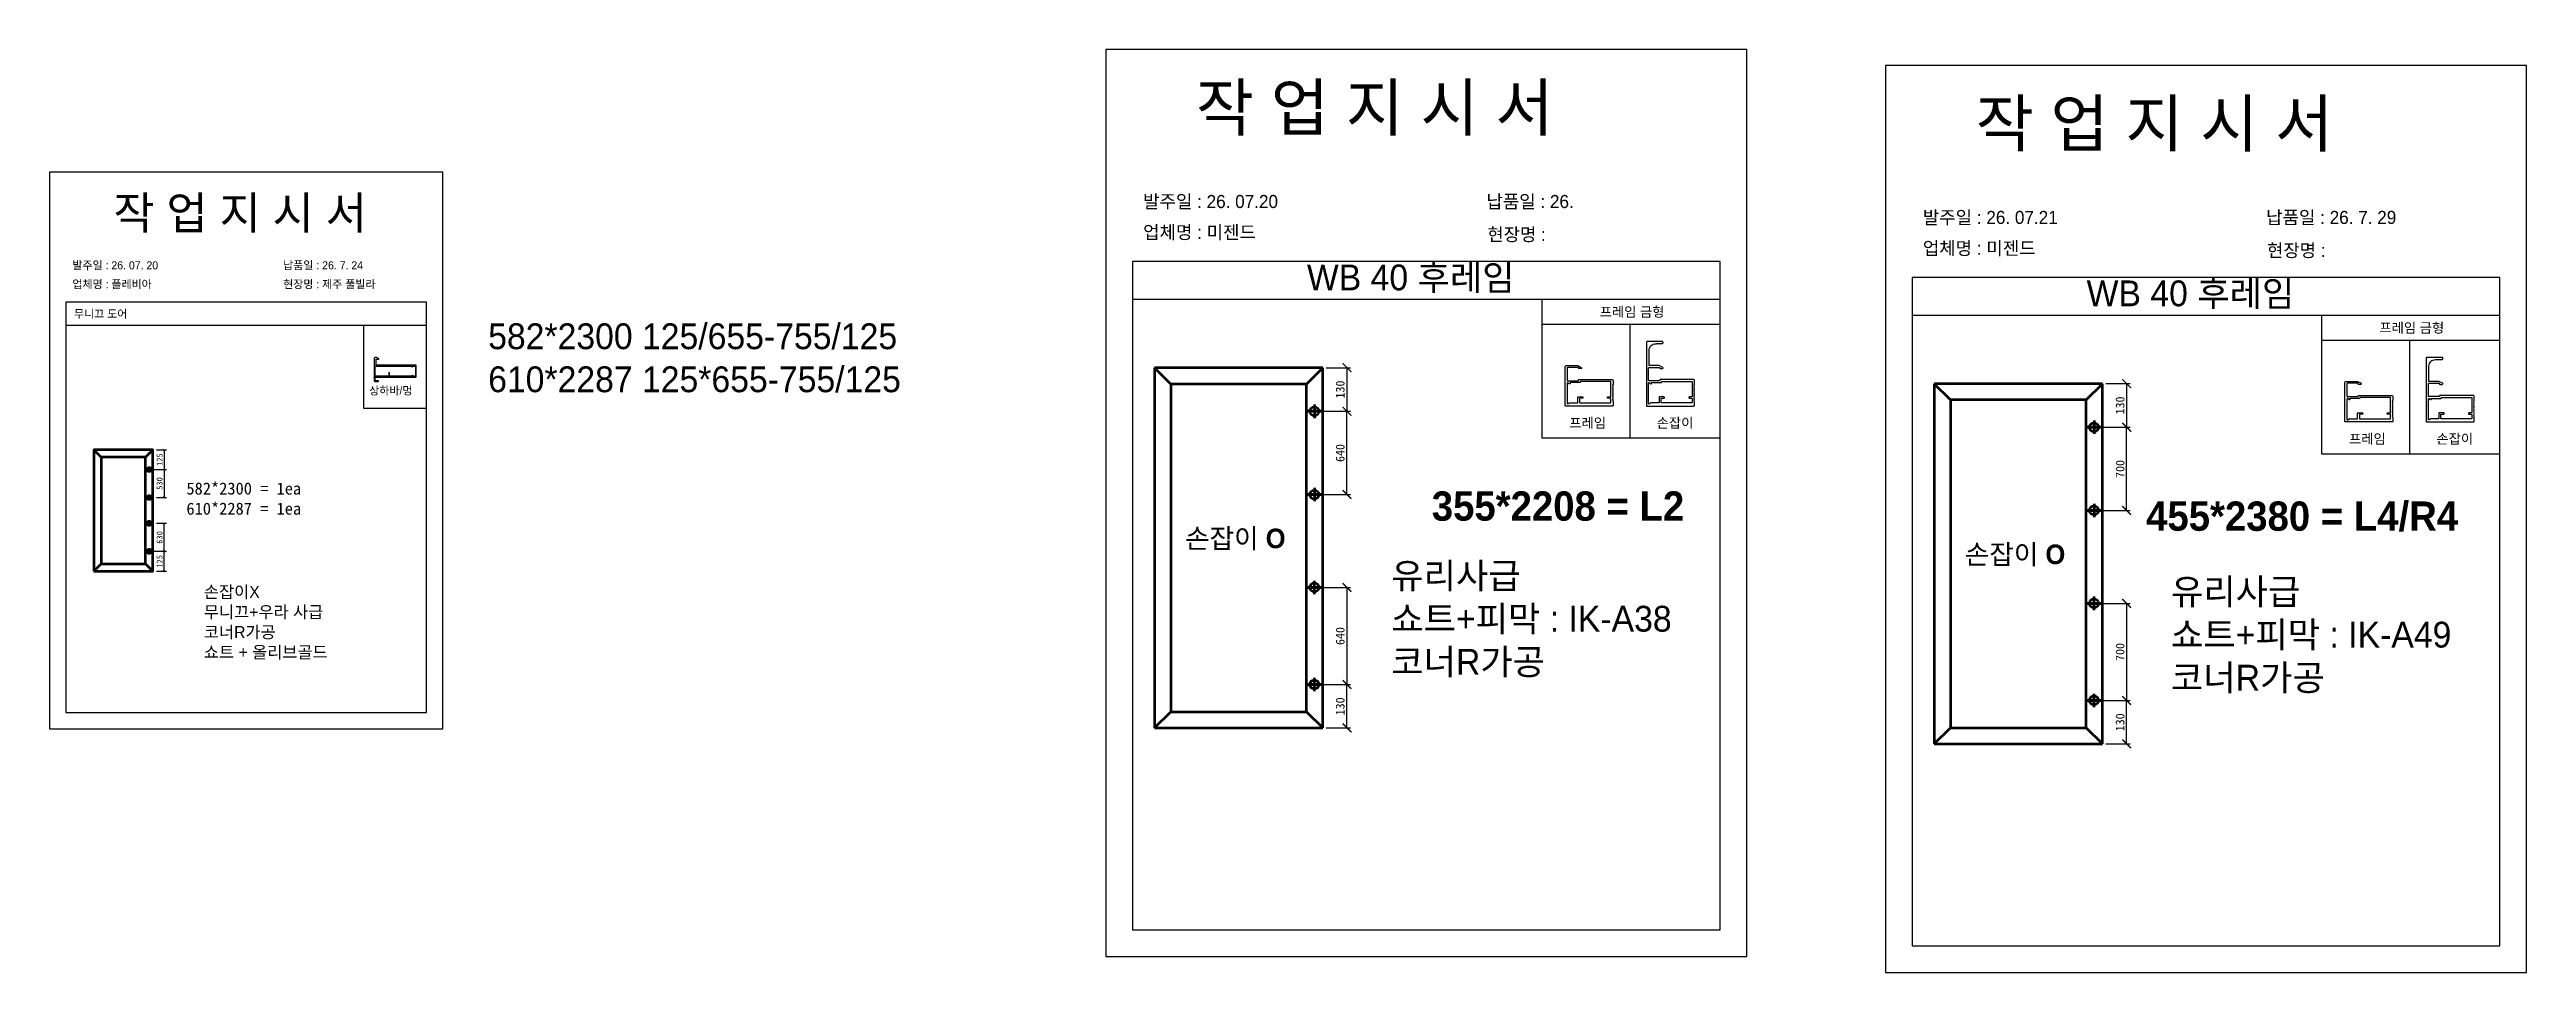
# Model space of a CAD drawing. Header units: millimetres. Extents: x -44117 to 256353, y -2095463 to 65325.
# Drawn here: x 129161 to 139737, y -1131454 to -1127516 of the extents above; entities that cross this region are included whole.
import ezdxf

# ---------------------------------------------------------------- set-up
doc = ezdxf.new("R2010")
doc.units = ezdxf.units.MM
doc.header["$LTSCALE"] = 10
doc.layers.add('Layer1', color=7, linetype='Continuous', lineweight=70)
doc.dimstyles.new('ISO-25', dxfattribs={"dimtxt": 2.5, "dimasz": 2.5, "dimexe": 1, "dimexo": 1, "dimtad": 1, "dimtxsty": 'Standard', "dimblk": 'ARCHTICK', "dimcen": 2.5, "dimadec": 0, "dimazin": 0, "dimtfac": 1, "dimtmove": 0, "dimatfit": 3, "dimfxl": 0, "dimarcsym": 0})

msp = doc.modelspace()

# ---------------------------------------------------------------- texts
at = {"attachment_point": 1}
for s, width, gutter_width, heights, insert, char_height in [('{\\fGulim|b0|i0|c129|p50;작 업 지 시 서}', 4666.4485321, 17.63682, [-219.88959], (134056.16446, -1127664.73657), 197.5323919), ('{\\fGulim|b0|i0|c129|p50;작 업 지 시 서}', 4666.4485321, 17.63682, [-219.88959], (137385.444, -1127732.68105), 197.5323919), ('{\\fGulim|b0|i0|c129|p50;작 업 지 시 서}', 3307.3198183, 12.5, [-155.84554], (129433.91575, -1128143.13549), 140), ('\\pt11;{\\fGulim|b0|i0|c129|p50;발주일 : 26. 07.20}', 5387.0305146, 20.36026, [56.20102], (133830.42482, -1128136.80658), 55.8685452), ('{\\fGulim|b0|i0|c129|p50;납품일 : 26. }', 5387.0305146, 20.36026, [57.15569], (135296.32746, -1128136.80658), 55.8685452), ('\\pt11;{\\fGulim|b0|i0|c129|p50;발주일 : 26. 07.21}', 5387.0305146, 20.36026, [56.20102], (137159.70435, -1128204.75106), 55.8685452), ('{\\fGulim|b0|i0|c129|p50;납품일 : 26. 7. 29}', 5387.0305146, 20.36026, [57.15569], (138625.60699, -1128204.75106), 55.8685452), ('{\\fGulim|b0|i0|c129|p50;업체명 : 미젠드}', 5387.0305146, 20.36026, [58.82126], (133830.42482, -1128268.18102), 55.8685452), ('{\\fGulim|b0|i0|c129|p50;현장명 :  }', 5350.1178156, 20.22075, [61.9135], (135300.22549, -1128277.55043), 55.485726), ('{\\fGulim|b0|i0|c129|p50;업체명 : 미젠드}', 5387.0305146, 20.36026, [58.82126], (137159.70435, -1128336.1255), 55.8685452), ('{\\fGulim|b0|i0|c129|p50;현장명 :  }', 5350.1178156, 20.22075, [61.9135], (138629.50502, -1128345.49491), 55.485726), ('{\\fGulim|b0|i0|c129|p50;발주일 : 26. 07. 20}', 3307.3198183, 12.5, [-38.18216], (129258.7064, -1128419.85591), 34.3), ('{\\fGulim|b0|i0|c129|p50;납품일 : 26. 7. 24}', 3307.3198183, 12.5, [37.67976], (130158.68438, -1128419.85591), 34.3), ('{\\fGulim|b0|i0|c129|p50;WB 40 후레임}', 2601.342149, 9.83176, [-122.72551], (134529.8516, -1128433.71363), 110.1157193), ('{\\fGulim|b0|i0|c129|p50;업체명 : 플레비아}', 3307.3198183, 12.5, [36.11279], (129258.7064, -1128500.51209), 34.3), ('{\\fGulim|b0|i0|c129|p50;현장명 : 제주 풀빌라}', 3307.3198183, 12.5, [38.2735], (130158.68438, -1128500.51209), 34.3), ('{\\fGulim|b0|i0|c129|p50;WB 40 후레임}', 2601.342149, 9.83176, [-122.72551], (137859.13113, -1128501.65811), 110.1157193), ('{\\fGulim|b0|i0|c129|p50;무니끄 도어}', 3307.3198183, 12.5, [-38.18216], (129265.7486, -1128627.17819), 34.3), ('{\\f굴림|b1|i0|c129|p50;프레임 금형}', 12604.7778903, 162.10861, [1985.81544], (135779.92544, -1128614.66031), 41.6850715), ('{\\fGulim|b0|i0|c129|p50;582*2300 125/655-755/125\\P610*2287 125*655-755/125}', 2601.342149, 9.83176, [-327.5124], (131033.98584, -1128684.7539), 110.1157193), ('{\\f굴림|b1|i0|c129|p50;프레임 금형}', 12604.7778903, 162.10861, [1985.81544], (139109.20497, -1128682.60479), 41.6850715), ('{\\fGulim|b0|i0|c129|p50;상하바/멍}', 3307.3198183, 12.5, [-41.60759], (130526.12962, -1128954.60174), 34.3), ('{\\f굴림|b1|i0|c129|p50;프레임}', 12604.7778903, 162.10861, [1985.81544], (135650.11281, -1129088.58395), 41.6850715), ('{\\f굴림|b1|i0|c129|p50;손잡이}', 12604.7778903, 162.10861, [1985.81544], (136023.30637, -1129088.58395), 41.6850715), ('{\\f굴림|b1|i0|c129|p50;프레임}', 12604.7778903, 162.10861, [1985.81544], (138979.39234, -1129156.52843), 41.6850715), ('{\\f굴림|b1|i0|c129|p50;손잡이}', 12604.7778903, 162.10861, [1985.81544], (139352.5859, -1129156.52843), 41.6850715), ('{\\fGulim|b1|i0|c129|p50;}582*2300 = 1ea\\P610*2287 = 1ea', 3307.3198183, 12.5, [-137.2], (129745.43791, -1129363.82585), 51.45), ('{\\f굴림|b1|i0|c129|p50;355*2208 = L2}', 37814.333671, 486.32583, [5957.44631], (135063.00803, -1129401.74067), 125.0552146), ('{\\f굴림|b1|i0|c129|p50;455*2380 = L4/R4}', 37814.333671, 486.32583, [5957.44631], (138113.0561, -1129444.80314), 125.0552146), ('{\\f굴림|b1|i0|c129|p50;손잡이 O}', 25209.5557806, 324.21722, [3971.63087], (134009.76394, -1129560.65742), 83.3701431), ('{\\f굴림|b1|i0|c129|p50;손잡이 O}', 25209.5557806, 324.21722, [3971.63087], (137339.04347, -1129628.6019), 83.3701431), ('{\\fGulim|b0|i0|c129|p50;유리사급\\P쇼트+피막 : IK-A38\\P코너R가공}', 2601.342149, 9.83176, [-499.89506], (134889.94527, -1129706.48928), 110.1157193), ('{\\fGulim|b1|i0|c129|p50;\\fGulim|b0|i0|c129|p50;손잡이X\\P무니끄+우라 사급\\P코너R가공\\P쇼트 + 올리브골드}', 3307.3198183, 12.5, [-321.51112], (129820.04234, -1129804.96508), 51.45), ('{\\fGulim|b0|i0|c129|p50;유리사급\\P쇼트+피막 : IK-A49\\P코너R가공}', 2601.342149, 9.83176, [-499.89506], (138219.22481, -1129774.43376), 110.1157193)]:
    msp.add_mtext_dynamic_manual_height_columns(s, width=width, gutter_width=gutter_width, heights=heights, dxfattribs=dict(at, insert=insert, char_height=char_height))

# ---------------------------------------------------------------- blocks, each defined once
blk = doc.blocks.new('_ArchTick')
at = {"color": 0, "linetype": 'ByBlock', "const_width": 0.15}
blk.add_lwpolyline([(-0.5, -0.5), (0.5, 0.5)], dxfattribs=at)
blk = doc.blocks.new('*D7919')
at = {"color": 0, "lineweight": -2}
for p, q in [((129601, -1129309), (129660, -1129309)), ((129618, -1129224), (129660, -1129224)), ((129650, -1129224), (129650, -1129309))]:
    blk.add_line(p, q, dxfattribs=at)
at = {"layer": 'Defpoints', "color": 0}
for p in [(129586, -1129309), (129603, -1129224), (129650, -1129309)]:
    blk.add_point(p, dxfattribs=at)
at = {"color": 0, "lineweight": -2, "xscale": 10, "yscale": 10, "zscale": 10}
for p, rotation in [((129650, -1129224), 90), ((129650, -1129309), 270)]:
    blk.add_blockref('_ArchTick', p, dxfattribs=dict(at, rotation=rotation))
at = {"color": 0, "insert": (129631, -1129266), "char_height": 25, "attachment_point": 5, "rotation": 90}
blk.add_mtext('125', dxfattribs=at)
blk = doc.blocks.new('*D7920')
at = {"color": 0, "lineweight": -2}
for p, q in [((129601, -1129657), (129660, -1129657)), ((129650, -1129742), (129650, -1129657)), ((129618, -1129742), (129660, -1129742))]:
    blk.add_line(p, q, dxfattribs=at)
at = {"layer": 'Defpoints', "color": 0}
for p in [(129586, -1129657), (129650, -1129657), (129603, -1129742)]:
    blk.add_point(p, dxfattribs=at)
at = {"color": 0, "lineweight": -2, "xscale": 10, "yscale": 10, "zscale": 10}
for p, rotation in [((129650, -1129657), 90), ((129650, -1129742), 270)]:
    blk.add_blockref('_ArchTick', p, dxfattribs=dict(at, rotation=rotation))
at = {"color": 0, "insert": (129631, -1129700), "char_height": 25, "attachment_point": 5, "rotation": 90}
blk.add_mtext('125', dxfattribs=at)
blk = doc.blocks.new('*D7921')
at = {"color": 0, "lineweight": -2}
for p, q in [((129618, -1129309), (129660, -1129309)), ((129650, -1129309), (129650, -1129428)), ((129618, -1129428), (129660, -1129428))]:
    blk.add_line(p, q, dxfattribs=at)
at = {"layer": 'Defpoints', "color": 0}
for p in [(129603, -1129309), (129603, -1129428), (129650, -1129428)]:
    blk.add_point(p, dxfattribs=at)
at = {"color": 0, "lineweight": -2, "xscale": 10, "yscale": 10, "zscale": 10}
for p, rotation in [((129650, -1129309), 90), ((129650, -1129428), 270)]:
    blk.add_blockref('_ArchTick', p, dxfattribs=dict(at, rotation=rotation))
at = {"color": 0, "insert": (129631, -1129368), "char_height": 25, "attachment_point": 5, "rotation": 90}
blk.add_mtext('530', dxfattribs=at)
blk = doc.blocks.new('*D7922')
at = {"color": 0, "lineweight": -2}
for p, q in [((129618, -1129538), (129660, -1129538)), ((129650, -1129657), (129650, -1129538)), ((129618, -1129657), (129660, -1129657))]:
    blk.add_line(p, q, dxfattribs=at)
at = {"layer": 'Defpoints', "color": 0}
for p in [(129603, -1129538), (129650, -1129538), (129603, -1129657)]:
    blk.add_point(p, dxfattribs=at)
at = {"color": 0, "lineweight": -2, "xscale": 10, "yscale": 10, "zscale": 10}
for p, rotation in [((129650, -1129538), 90), ((129650, -1129657), 270)]:
    blk.add_blockref('_ArchTick', p, dxfattribs=dict(at, rotation=rotation))
at = {"color": 0, "insert": (129631, -1129598), "char_height": 25, "attachment_point": 5, "rotation": 90}
blk.add_mtext('630', dxfattribs=at)
blk = doc.blocks.new('*D7993')
at = {"color": 0, "lineweight": -2}
for p, q in [((134612, -1128874), (134716, -1128874)), ((134701, -1128874), (134701, -1129060)), ((134577, -1129060), (134716, -1129060))]:
    blk.add_line(p, q, dxfattribs=at)
at = {"layer": 'Defpoints', "color": 0}
for p in [(134597, -1128874), (134562, -1129060), (134701, -1129060)]:
    blk.add_point(p, dxfattribs=at)
at = {"color": 0, "lineweight": -2, "xscale": 37.5, "yscale": 37.5, "zscale": 37.5}
for p, rotation in [((134701, -1128874), 90), ((134701, -1129060), 270)]:
    blk.add_blockref('_ArchTick', p, dxfattribs=dict(at, rotation=rotation))
at = {"color": 0, "insert": (134672, -1128967), "char_height": 37.5, "attachment_point": 5, "rotation": 90}
blk.add_mtext('130', dxfattribs=at)
blk = doc.blocks.new('*D7994')
at = {"color": 0, "lineweight": -2}
for p, q in [((134577, -1130226), (134716, -1130226)), ((134701, -1130411), (134701, -1130226)), ((134612, -1130411), (134716, -1130411))]:
    blk.add_line(p, q, dxfattribs=at)
at = {"layer": 'Defpoints', "color": 0}
for p in [(134562, -1130226), (134701, -1130226), (134597, -1130411)]:
    blk.add_point(p, dxfattribs=at)
at = {"color": 0, "lineweight": -2, "xscale": 37.5, "yscale": 37.5, "zscale": 37.5}
for p, rotation in [((134701, -1130226), 90), ((134701, -1130411), 270)]:
    blk.add_blockref('_ArchTick', p, dxfattribs=dict(at, rotation=rotation))
at = {"color": 0, "insert": (134672, -1130319), "char_height": 37.5, "attachment_point": 5, "rotation": 90}
blk.add_mtext('130', dxfattribs=at)
blk = doc.blocks.new('*D7995')
at = {"color": 0, "lineweight": -2}
for p, q in [((134577, -1129060), (134716, -1129060)), ((134701, -1129415), (134701, -1129060)), ((134577, -1129415), (134716, -1129415))]:
    blk.add_line(p, q, dxfattribs=at)
at = {"layer": 'Defpoints', "color": 0}
for p in [(134562, -1129060), (134701, -1129060), (134562, -1129415)]:
    blk.add_point(p, dxfattribs=at)
at = {"color": 0, "lineweight": -2, "xscale": 37.5, "yscale": 37.5, "zscale": 37.5}
for p, rotation in [((134701, -1129060), 90), ((134701, -1129415), 270)]:
    blk.add_blockref('_ArchTick', p, dxfattribs=dict(at, rotation=rotation))
at = {"color": 0, "insert": (134672, -1129238), "char_height": 37.5, "attachment_point": 5, "rotation": 90}
blk.add_mtext('640', dxfattribs=at)
blk = doc.blocks.new('*D7996')
at = {"color": 0, "lineweight": -2}
for p, q in [((134577, -1129812), (134716, -1129812)), ((134701, -1129812), (134701, -1130226)), ((134577, -1130226), (134716, -1130226))]:
    blk.add_line(p, q, dxfattribs=at)
at = {"layer": 'Defpoints', "color": 0}
for p in [(134562, -1129812), (134562, -1130226), (134701, -1130226)]:
    blk.add_point(p, dxfattribs=at)
at = {"color": 0, "lineweight": -2, "xscale": 37.5, "yscale": 37.5, "zscale": 37.5}
for p, rotation in [((134701, -1129812), 90), ((134701, -1130226), 270)]:
    blk.add_blockref('_ArchTick', p, dxfattribs=dict(at, rotation=rotation))
at = {"color": 0, "insert": (134672, -1130019), "char_height": 37.5, "attachment_point": 5, "rotation": 90}
blk.add_mtext('640', dxfattribs=at)
blk = doc.blocks.new('*D8013')
at = {"color": 0, "lineweight": -2}
for p, q in [((137941, -1128942), (138045, -1128942)), ((138030, -1128942), (138030, -1129128)), ((137906, -1129128), (138045, -1129128))]:
    blk.add_line(p, q, dxfattribs=at)
at = {"layer": 'Defpoints', "color": 0}
for p in [(137926, -1128942), (137891, -1129128), (138030, -1129128)]:
    blk.add_point(p, dxfattribs=at)
at = {"color": 0, "lineweight": -2, "xscale": 37.5, "yscale": 37.5, "zscale": 37.5}
for p, rotation in [((138030, -1128942), 90), ((138030, -1129128), 270)]:
    blk.add_blockref('_ArchTick', p, dxfattribs=dict(at, rotation=rotation))
at = {"color": 0, "insert": (138002, -1129035), "char_height": 37.5, "attachment_point": 5, "rotation": 90}
blk.add_mtext('130', dxfattribs=at)
blk = doc.blocks.new('*D8014')
at = {"color": 0, "lineweight": -2}
for p, q in [((137906, -1130294), (138045, -1130294)), ((138030, -1130479), (138030, -1130294)), ((137941, -1130479), (138045, -1130479))]:
    blk.add_line(p, q, dxfattribs=at)
at = {"layer": 'Defpoints', "color": 0}
for p in [(137891, -1130294), (138030, -1130294), (137926, -1130479)]:
    blk.add_point(p, dxfattribs=at)
at = {"color": 0, "lineweight": -2, "xscale": 37.5, "yscale": 37.5, "zscale": 37.5}
for p, rotation in [((138030, -1130294), 90), ((138030, -1130479), 270)]:
    blk.add_blockref('_ArchTick', p, dxfattribs=dict(at, rotation=rotation))
at = {"color": 0, "insert": (138002, -1130387), "char_height": 37.5, "attachment_point": 5, "rotation": 90}
blk.add_mtext('130', dxfattribs=at)
blk = doc.blocks.new('*D8015')
at = {"color": 0, "lineweight": -2}
for p, q in [((137906, -1129128), (138045, -1129128)), ((138030, -1129483), (138030, -1129128)), ((137906, -1129483), (138045, -1129483))]:
    blk.add_line(p, q, dxfattribs=at)
at = {"layer": 'Defpoints', "color": 0}
for p in [(137891, -1129128), (138030, -1129128), (137891, -1129483)]:
    blk.add_point(p, dxfattribs=at)
at = {"color": 0, "lineweight": -2, "xscale": 37.5, "yscale": 37.5, "zscale": 37.5}
for p, rotation in [((138030, -1129128), 90), ((138030, -1129483), 270)]:
    blk.add_blockref('_ArchTick', p, dxfattribs=dict(at, rotation=rotation))
at = {"color": 0, "insert": (138002, -1129306), "char_height": 37.5, "attachment_point": 5, "rotation": 90}
blk.add_mtext('700', dxfattribs=at)
blk = doc.blocks.new('*D8016')
at = {"color": 0, "lineweight": -2}
for p, q in [((137906, -1129880), (138045, -1129880)), ((138030, -1129880), (138030, -1130294)), ((137906, -1130294), (138045, -1130294))]:
    blk.add_line(p, q, dxfattribs=at)
at = {"layer": 'Defpoints', "color": 0}
for p in [(137891, -1129880), (137891, -1130294), (138030, -1130294)]:
    blk.add_point(p, dxfattribs=at)
at = {"color": 0, "lineweight": -2, "xscale": 37.5, "yscale": 37.5, "zscale": 37.5}
for p, rotation in [((138030, -1129880), 90), ((138030, -1130294), 270)]:
    blk.add_blockref('_ArchTick', p, dxfattribs=dict(at, rotation=rotation))
at = {"color": 0, "insert": (138002, -1130087), "char_height": 37.5, "attachment_point": 5, "rotation": 90}
blk.add_mtext('700', dxfattribs=at)

# ---------------------------------------------------------------- dimensions: what is measured, and where the dimension line sits
for base, p1, p2, angle, text, override, picture, middle in [((134700.57768, -1129060.01744), (134597.18348, -1128874.49355), (134561.80497, -1129060.01744), 90, '130', {"dimscale": 15, "dimtxsty": 'Standard'}, '*D7993', (134672.45268, -1128967.2555)), ((138029.85721, -1129127.96192), (137926.46301, -1128942.43803), (137891.0845, -1129127.96192), 90, '130', {"dimscale": 15, "dimtxsty": 'Standard'}, '*D8013', (138001.73221, -1129035.19998)), ((134700.57768, -1129060.01744), (134561.80497, -1129415.14821), (134561.80497, -1129060.01744), 90, '640', {"dimscale": 15, "dimtxsty": 'Standard'}, '*D7995', (134672.45268, -1129237.58282)), ((138029.85721, -1129127.96192), (137891.0845, -1129483.09269), (137891.0845, -1129127.96192), 90, '700', {"dimscale": 15, "dimtxsty": 'Standard'}, '*D8015', (138001.73221, -1129305.5273)), ((129649.66598, -1129308.60179), (129602.56714, -1129224.09068), (129586.45128, -1129308.60179), 90, '125', {"dimscale": 10, "dimasz": 1, "dimexo": 1.5, "dimtxsty": 'Standard'}, '*D7919', (129630.91598, -1129266.34623)), ((129649.66598, -1129428.21215), (129602.56714, -1129308.60179), (129602.56714, -1129428.21215), 90, '530', {"dimscale": 10, "dimasz": 1, "dimexo": 1.5, "dimtxsty": 'Standard'}, '*D7921', (129630.91598, -1129368.40697)), ((129649.66598, -1129537.85364), (129602.56714, -1129657.464), (129602.56714, -1129537.85364), 90, '630', {"dimscale": 10, "dimasz": 1, "dimexo": 1.5, "dimtxsty": 'Standard'}, '*D7922', (129630.91598, -1129597.65882)), ((129649.66598, -1129657.464), (129602.56714, -1129741.97512), (129586.45128, -1129657.464), 270, '125', {"dimscale": 10, "dimasz": 1, "dimexo": 1.5, "dimtxsty": 'Standard'}, '*D7920', (129630.91598, -1129699.71956)), ((134700.57768, -1130225.83647), (134561.80497, -1129811.74377), (134561.80497, -1130225.83647), 270, '640', {"dimscale": 15, "dimtxsty": 'Standard'}, '*D7996', (134672.45268, -1130018.79012)), ((138029.85721, -1130293.78095), (137891.0845, -1129879.68825), (137891.0845, -1130293.78095), 270, '700', {"dimscale": 15, "dimtxsty": 'Standard'}, '*D8016', (138001.73221, -1130086.7346)), ((134700.57768, -1130225.83647), (134597.18348, -1130411.36036), (134561.80497, -1130225.83647), 270, '130', {"dimscale": 15}, '*D7994', (134672.45268, -1130318.59842)), ((138029.85721, -1130293.78095), (137926.46301, -1130479.30484), (137891.0845, -1130293.78095), 270, '130', {"dimscale": 15}, '*D8014', (138001.73221, -1130386.5429))]:
    dim = msp.add_linear_dim(base=base, p1=p1, p2=p2, angle=angle, text=text, dimstyle='ISO-25', override=override)
    dim.commit()
    dim.dimension.update_dxf_attribs({"geometry": picture, "text_midpoint": middle})

# ---------------------------------------------------------------- linework, layer by layer
for p, q in [((136293.85751, -1128420.68849), (133785.47385, -1128420.68849)), ((139623.13704, -1128488.63297), (137114.75338, -1128488.63297)), ((130771.10915, -1128594.1427), (129231.10915, -1128594.1427)), ((136293.85751, -1128583.57055), (133785.47385, -1128583.57055)), ((139623.13704, -1128651.51503), (137114.75338, -1128651.51503)), ((130771.10915, -1128694.1427), (129231.10915, -1128694.1427)), ((130501.82937, -1128694.1427), (130501.82937, -1129047.16127)), ((135532.56948, -1128688.23041), (136293.85751, -1128688.23041)), ((135908.88206, -1128688.23041), (135908.88206, -1129172.97975)), ((138861.84901, -1128756.17489), (139623.13704, -1128756.17489)), ((139238.16159, -1128756.17489), (139238.16159, -1129240.92423)), ((130501.82937, -1129047.16127), (130771.10915, -1129047.16127))]:
    msp.add_line(p, q)
for points in [[(133671.45641, -1131386.49428), (136407.87495, -1131386.49428), (136407.87495, -1127516.41663), (133671.45641, -1127516.41663)], [(137000.73594, -1131454.43876), (139737.15448, -1131454.43876), (139737.15448, -1127584.36111), (137000.73594, -1127584.36111)], [(129161.10915, -1130414.97298), (130841.10915, -1130414.97298), (130841.10915, -1128038.97298), (129161.10915, -1128038.97298)], [(136293.85751, -1128583.57055), (135532.56948, -1128583.57055), (135532.56948, -1129172.97975), (136293.85751, -1129172.97975)], [(139623.13704, -1128651.51503), (138861.84901, -1128651.51503), (138861.84901, -1129240.92423), (139623.13704, -1129240.92423)]]:
    msp.add_lwpolyline(points, close=True)
for points in [[(133785.47385, -1128420.68849), (133785.47385, -1131272.47684), (136293.85751, -1131272.47684), (136293.85751, -1128420.68849)], [(137114.75338, -1128488.63297), (137114.75338, -1131340.42132), (139623.13704, -1131340.42132), (139623.13704, -1128488.63297)], [(129231.10915, -1128594.1427), (129231.10915, -1130344.97298), (130771.10915, -1130344.97298), (130771.10915, -1128594.1427)]]:
    msp.add_lwpolyline(points)
at = {"color": 7, "elevation": 0}
for points in [[(136184.89585, -1129033.7123), (136184.89585, -1129016.72686), (136182.52579, -1129014.3568), (136184.89585, -1129011.98674), (136182.52579, -1129009.61668), (136184.89585, -1129007.24661), (136182.52579, -1129004.87655), (136184.89585, -1129002.50649), (136182.52579, -1129000.13643), (136184.89585, -1128997.76637), (136182.52579, -1128995.39631), (136184.89585, -1128993.02625), (136182.52579, -1128990.65618), (136184.89585, -1128988.28612), (136182.52579, -1128985.91606), (136184.89585, -1128983.546), (136182.52579, -1128981.17594), (136184.89585, -1128978.80588), (136182.52579, -1128976.43582), (136184.89585, -1128974.06576), (136182.52579, -1128971.69569), (136184.89585, -1128969.32563), (136182.52579, -1128966.95557), (136184.89585, -1128964.58551), (136182.52579, -1128962.21545), (136184.89585, -1128959.84539), (136182.52579, -1128957.47533), (136184.89585, -1128955.10526), (136182.52579, -1128952.7352), (136184.89585, -1128950.36514), (136182.52579, -1128947.99508), (136184.89585, -1128945.62502), (136184.89585, -1128928.63958, 0.4142135624), (136180.94575, -1128924.68948), (136038.74206, -1128924.68948, 0.4142135624), (136036.372, -1128927.05954), (136036.372, -1128927.84956, -0.4142135624), (136034.79196, -1128929.4296), (135991.34083, -1128929.4296, -0.4142135624), (135988.97077, -1128927.05954), (135988.97077, -1128874.91819, -0.4142135624), (135991.34083, -1128872.54813), (136034.79196, -1128872.54813, -0.4142135624), (136036.372, -1128874.12817), (136036.372, -1128874.91819, 0.4142135624), (136038.74206, -1128877.28825), (136048.22231, -1128877.28825, 0.855700792), (136048.94625, -1128872.6614), (136034.40165, -1128864.64792), (135991.34083, -1128864.64792), (135991.34083, -1128798.91661, -0.4173893777), (136019.13131, -1128771.42551), (136023.13638, -1128771.42551, 0.118515719), (136025.29098, -1128770.90752, -0.2466321039), (136028.96417, -1128770.95069, 0.2301863539), (136033.109, -1128770.95069), (136033.109, -1128770.95069, -0.2466321039), (136036.78219, -1128770.90752, 0.2404082058), (136041.09139, -1128770.90752, -0.2466321039), (136044.76458, -1128770.95069, 0.1244779229), (136046.64227, -1128771.42551, 0.4142135624), (136050.59237, -1128767.47541), (136050.59237, -1128765.89537, 0.4142135624), (136046.64227, -1128761.94526), (135983.44063, -1128761.94526, 0.4142135624), (135979.49053, -1128765.89537), (135979.49053, -1129035.29234, 0.4142135624), (135981.86059, -1129037.6624), (136180.94575, -1129037.6624, 0.4142135624), (136184.89585, -1129033.7123)], [(135837.45601, -1128928.63958), (135837.45601, -1128945.62502), (135835.08595, -1128947.99508), (135837.45601, -1128950.36514), (135835.08595, -1128952.7352), (135837.45601, -1128955.10526), (135835.08595, -1128957.47533), (135837.45601, -1128959.84539), (135835.08595, -1128962.21545), (135837.45601, -1128964.58551), (135835.08595, -1128966.95557), (135837.45601, -1128969.32563), (135835.08595, -1128971.69569), (135837.45601, -1128974.06576), (135835.08595, -1128976.43582), (135837.45601, -1128978.80588), (135835.08595, -1128981.17594), (135837.45601, -1128983.546), (135835.08595, -1128985.91606), (135837.45601, -1128988.28612), (135835.08595, -1128990.65618), (135837.45601, -1128993.02625), (135835.08595, -1128995.39631), (135837.45601, -1128997.76637), (135835.08595, -1129000.13643), (135837.45601, -1129002.50649), (135835.08595, -1129004.87655), (135837.45601, -1129007.24661), (135835.08595, -1129009.61668), (135837.45601, -1129011.98674), (135835.08595, -1129014.3568), (135837.45601, -1129016.72686), (135837.45601, -1129033.7123, -0.4142135624), (135833.50591, -1129037.6624), (135833.50591, -1129037.6624), (135634.42075, -1129037.6624, -0.4142135624), (135632.05069, -1129035.29234), (135632.05069, -1128872.54813, -0.4142135624), (135639.9509, -1128864.64792), (135686.96181, -1128864.64792), (135701.50642, -1128872.6614, -0.855700792), (135700.78247, -1128877.28825), (135691.30223, -1128877.28825, -0.4142135624), (135688.93217, -1128874.91819), (135688.93217, -1128874.12817, 0.4142135624), (135687.35212, -1128872.54813), (135643.901, -1128872.54813, 0.4142135624), (135641.53094, -1128874.91819), (135641.53094, -1128927.05954, 0.4142135624), (135643.901, -1128929.4296), (135687.35212, -1128929.4296, 0.4142135624), (135688.93217, -1128927.84956), (135688.93217, -1128927.05954, -0.4142135624), (135691.30223, -1128924.68948), (135833.50591, -1128924.68948, -0.4142135623), (135837.45601, -1128928.63958)], [(139514.17538, -1129101.65678), (139514.17538, -1129084.67134), (139511.80532, -1129082.30128), (139514.17538, -1129079.93122), (139511.80532, -1129077.56116), (139514.17538, -1129075.19109), (139511.80532, -1129072.82103), (139514.17538, -1129070.45097), (139511.80532, -1129068.08091), (139514.17538, -1129065.71085), (139511.80532, -1129063.34079), (139514.17538, -1129060.97073), (139511.80532, -1129058.60067), (139514.17538, -1129056.2306), (139511.80532, -1129053.86054), (139514.17538, -1129051.49048), (139511.80532, -1129049.12042), (139514.17538, -1129046.75036), (139511.80532, -1129044.3803), (139514.17538, -1129042.01024), (139511.80532, -1129039.64017), (139514.17538, -1129037.27011), (139511.80532, -1129034.90005), (139514.17538, -1129032.52999), (139511.80532, -1129030.15993), (139514.17538, -1129027.78987), (139511.80532, -1129025.41981), (139514.17538, -1129023.04974), (139511.80532, -1129020.67968), (139514.17538, -1129018.30962), (139511.80532, -1129015.93956), (139514.17538, -1129013.5695), (139514.17538, -1128996.58406, 0.4142135624), (139510.22528, -1128992.63396), (139368.0216, -1128992.63396, 0.4142135624), (139365.65153, -1128995.00402), (139365.65153, -1128995.79404, -0.4142135624), (139364.07149, -1128997.37408), (139320.62037, -1128997.37408, -0.4142135624), (139318.25031, -1128995.00402), (139318.25031, -1128942.86267, -0.4142135624), (139320.62037, -1128940.49261), (139364.07149, -1128940.49261, -0.4142135624), (139365.65153, -1128942.07265), (139365.65153, -1128942.86267, 0.4142135624), (139368.0216, -1128945.23273), (139377.50184, -1128945.23273, 0.855700792), (139378.22579, -1128940.60588), (139363.68118, -1128932.5924), (139320.62037, -1128932.5924), (139320.62037, -1128866.86109, -0.4173893777), (139348.41084, -1128839.36999), (139352.41591, -1128839.36999, 0.118515719), (139354.57051, -1128838.852, -0.2466321039), (139358.2437, -1128838.89517, 0.2301863539), (139362.38853, -1128838.89517), (139362.38853, -1128838.89517, -0.2466321039), (139366.06172, -1128838.852, 0.2404082058), (139370.37092, -1128838.852, -0.2466321039), (139374.04411, -1128838.89517, 0.1244779229), (139375.9218, -1128839.36999, 0.4142135624), (139379.8719, -1128835.41989), (139379.8719, -1128833.83985, 0.4142135624), (139375.9218, -1128829.88974), (139312.72016, -1128829.88974, 0.4142135624), (139308.77006, -1128833.83985), (139308.77006, -1129103.23682, 0.4142135624), (139311.14012, -1129105.60688), (139510.22528, -1129105.60688, 0.4142135624), (139514.17538, -1129101.65678)], [(135641.53094, -1128939.69987), (135641.53094, -1129026.60212, 0.6516899091), (135645.49815, -1129028.35321), (135650.20406, -1129024.06101, -0.3444690404), (135653.11489, -1129023.83943, 0.1479411349), (135654.42858, -1129024.23682), (135684.19204, -1129024.23682, 0.4142135624), (135686.5621, -1129021.86676), (135686.5621, -1129000.53144, -0.4142135624), (135688.93217, -1128998.16138), (135706.31262, -1128998.16138, -0.4142135624), (135708.68268, -1129000.53144), (135708.68268, -1129002.11148, -0.4142135624), (135706.31262, -1129004.48154), (135696.83237, -1129004.48154, 0.4142135624), (135694.46231, -1129006.8516), (135694.46231, -1129021.86199, 0.4142135624), (135696.83237, -1129024.23205), (135825.2107, -1129024.23205, 0.4142135624), (135827.58076, -1129021.86199), (135827.58076, -1129006.8516, 0.4142135624), (135825.2107, -1129004.48154), (135815.73045, -1129004.48154, -0.4142135624), (135813.36039, -1129002.11148), (135813.36039, -1129000.53144, -0.4142135624), (135815.73045, -1128998.16138), (135825.2107, -1128998.16138, 0.4142135624), (135827.58076, -1128995.79132), (135827.58076, -1128934.95974, 0.4142135624), (135825.2107, -1128932.58968), (135698.41241, -1128932.58968, 0.4142135624), (135696.83237, -1128934.16972), (135696.83237, -1128934.95974, -0.414213547), (135694.46231, -1128937.3298), (135655.75131, -1128937.32981, 0.4142135328), (135654.17127, -1128938.90985), (135654.17127, -1128940.48989, -0.6516899091), (135650.20406, -1128942.24098), (135645.49815, -1128937.94878, 0.651689909), (135641.53094, -1128939.69987)], [(136041.90214, -1128937.3298, 0.414213547), (136044.27221, -1128934.95974), (136044.27221, -1128934.16972, -0.4142135624), (136045.85225, -1128932.58968), (136172.65053, -1128932.58968, -0.4142135624), (136175.02059, -1128934.95974), (136175.02059, -1128995.79132, -0.4142135624), (136172.65053, -1128998.16138), (136163.17029, -1128998.16138, 0.4142135624), (136160.80022, -1129000.53144), (136160.80022, -1129002.11148, 0.4142135624), (136163.17029, -1129004.48154), (136172.65053, -1129004.48154, -0.4142135624), (136175.02059, -1129006.8516), (136175.02059, -1129021.86199, -0.4142135624), (136172.65053, -1129024.23205), (136044.27221, -1129024.23205, -0.4142135624), (136041.90214, -1129021.86199), (136041.90214, -1129006.8516, -0.4142135624), (136044.27221, -1129004.48154), (136053.75245, -1129004.48154, 0.4142135624), (136056.12251, -1129002.11148), (136056.12251, -1129000.53144, 0.4142135624), (136053.75245, -1128998.16138), (136036.372, -1128998.16138, 0.4142135624), (136034.00194, -1129000.53144), (136034.00194, -1129021.86676, -0.4142135624), (136031.63188, -1129024.23682), (136001.86842, -1129024.23682, -0.1479411349), (136000.55473, -1129023.83943, 0.3444690404), (135997.64389, -1129024.06101), (135992.93798, -1129028.35321, -0.6516899091), (135988.97077, -1129026.60212), (135988.97077, -1128939.69987, -0.651689909), (135992.93798, -1128937.94878), (135997.64389, -1128942.24098, 0.6516899091), (136001.6111, -1128940.48989), (136001.6111, -1128938.90985, -0.4142135328), (136003.19114, -1128937.32981), (136041.90503, -1128937.3298)], [(139166.73555, -1128996.58406), (139166.73555, -1129013.5695), (139164.36549, -1129015.93956), (139166.73555, -1129018.30962), (139164.36549, -1129020.67968), (139166.73555, -1129023.04974), (139164.36549, -1129025.41981), (139166.73555, -1129027.78987), (139164.36549, -1129030.15993), (139166.73555, -1129032.52999), (139164.36549, -1129034.90005), (139166.73555, -1129037.27011), (139164.36549, -1129039.64017), (139166.73555, -1129042.01024), (139164.36549, -1129044.3803), (139166.73555, -1129046.75036), (139164.36549, -1129049.12042), (139166.73555, -1129051.49048), (139164.36549, -1129053.86054), (139166.73555, -1129056.2306), (139164.36549, -1129058.60067), (139166.73555, -1129060.97073), (139164.36549, -1129063.34079), (139166.73555, -1129065.71085), (139164.36549, -1129068.08091), (139166.73555, -1129070.45097), (139164.36549, -1129072.82103), (139166.73555, -1129075.19109), (139164.36549, -1129077.56116), (139166.73555, -1129079.93122), (139164.36549, -1129082.30128), (139166.73555, -1129084.67134), (139166.73555, -1129101.65678, -0.4142135624), (139162.78544, -1129105.60688), (139162.78544, -1129105.60688), (138963.70029, -1129105.60688, -0.4142135624), (138961.33023, -1129103.23682), (138961.33023, -1128940.49261, -0.4142135624), (138969.23043, -1128932.5924), (139016.24134, -1128932.5924), (139030.78595, -1128940.60588, -0.855700792), (139030.06201, -1128945.23273), (139020.58176, -1128945.23273, -0.4142135624), (139018.2117, -1128942.86267), (139018.2117, -1128942.07265, 0.4142135624), (139016.63166, -1128940.49261), (138973.18053, -1128940.49261, 0.4142135624), (138970.81047, -1128942.86267), (138970.81047, -1128995.00402, 0.4142135624), (138973.18053, -1128997.37408), (139016.63166, -1128997.37408, 0.4142135624), (139018.2117, -1128995.79404), (139018.2117, -1128995.00402, -0.4142135624), (139020.58176, -1128992.63396), (139162.78544, -1128992.63396, -0.4142135623), (139166.73555, -1128996.58406)], [(138970.81047, -1129007.64435), (138970.81047, -1129094.5466, 0.6516899091), (138974.77768, -1129096.29769), (138979.48359, -1129092.00549, -0.3444690404), (138982.39443, -1129091.78391, 0.1479411349), (138983.70811, -1129092.1813), (139013.47158, -1129092.1813, 0.4142135624), (139015.84164, -1129089.81124), (139015.84164, -1129068.47592, -0.4142135624), (139018.2117, -1129066.10586), (139035.59215, -1129066.10586, -0.4142135624), (139037.96221, -1129068.47592), (139037.96221, -1129070.05596, -0.4142135624), (139035.59215, -1129072.42602), (139026.1119, -1129072.42602, 0.4142135624), (139023.74184, -1129074.79608), (139023.74184, -1129089.80647, 0.4142135624), (139026.1119, -1129092.17653), (139154.49023, -1129092.17653, 0.4142135624), (139156.86029, -1129089.80647), (139156.86029, -1129074.79608, 0.4142135624), (139154.49023, -1129072.42602), (139145.00998, -1129072.42602, -0.4142135624), (139142.63992, -1129070.05596), (139142.63992, -1129068.47592, -0.4142135624), (139145.00998, -1129066.10586), (139154.49023, -1129066.10586, 0.4142135624), (139156.86029, -1129063.7358), (139156.86029, -1129002.90422, 0.4142135624), (139154.49023, -1129000.53416), (139027.69194, -1129000.53416, 0.4142135624), (139026.1119, -1129002.1142), (139026.1119, -1129002.90422, -0.414213547), (139023.74184, -1129005.27428), (138985.03084, -1129005.27429, 0.4142135328), (138983.4508, -1129006.85433), (138983.4508, -1129008.43437, -0.6516899091), (138979.48359, -1129010.18546), (138974.77768, -1129005.89326, 0.651689909), (138970.81047, -1129007.64435)], [(139371.18168, -1129005.27428, 0.414213547), (139373.55174, -1129002.90422), (139373.55174, -1129002.1142, -0.4142135624), (139375.13178, -1129000.53416), (139501.93006, -1129000.53416, -0.4142135624), (139504.30013, -1129002.90422), (139504.30013, -1129063.7358, -0.4142135624), (139501.93006, -1129066.10586), (139492.44982, -1129066.10586, 0.4142135624), (139490.07976, -1129068.47592), (139490.07976, -1129070.05596, 0.4142135624), (139492.44982, -1129072.42602), (139501.93006, -1129072.42602, -0.4142135624), (139504.30013, -1129074.79608), (139504.30013, -1129089.80647, -0.4142135624), (139501.93006, -1129092.17653), (139373.55174, -1129092.17653, -0.4142135624), (139371.18168, -1129089.80647), (139371.18168, -1129074.79608, -0.4142135624), (139373.55174, -1129072.42602), (139383.03198, -1129072.42602, 0.4142135624), (139385.40205, -1129070.05596), (139385.40205, -1129068.47592, 0.4142135624), (139383.03198, -1129066.10586), (139365.65153, -1129066.10586, 0.4142135624), (139363.28147, -1129068.47592), (139363.28147, -1129089.81124, -0.4142135624), (139360.91141, -1129092.1813), (139331.14795, -1129092.1813, -0.1479411349), (139329.83426, -1129091.78391, 0.3444690404), (139326.92343, -1129092.00549), (139322.21751, -1129096.29769, -0.6516899091), (139318.25031, -1129094.5466), (139318.25031, -1129007.64435, -0.651689909), (139322.21751, -1129005.89326), (139326.92343, -1129010.18546, 0.6516899091), (139330.89063, -1129008.43437), (139330.89063, -1129006.85433, -0.4142135328), (139332.47067, -1129005.27429), (139371.18456, -1129005.27428)]]:
    msp.add_lwpolyline(points, format="xyb", dxfattribs=at)
msp.add_lwpolyline([(130561.20969, -1128838.08402), (130566.00969, -1128838.08402, 0.855700792), (130566.37623, -1128835.74137), (130557.56005, -1128830.88402), (130551.20969, -1128830.88402, 0.4142135624), (130547.20969, -1128834.88402), (130547.20969, -1128928.88402, 0.4142135624), (130551.20969, -1128932.88402), (130563.60969, -1128932.88402, 0.4142135624), (130565.20969, -1128931.28402, 0.4142135624), (130563.60969, -1128929.68402), (130553.20969, -1128929.68402, -0.4142135624), (130551.20969, -1128927.68402), (130551.20969, -1128915.28402, -0.4142135624), (130552.00969, -1128914.48402), (130723.20969, -1128914.48402, 0.4142135624), (130727.20969, -1128910.48402), (130727.20969, -1128867.28402, 0.4142135624), (130723.20969, -1128863.28402), (130556.00969, -1128863.28402, -0.4142135624), (130555.20969, -1128862.48402), (130555.20969, -1128840.08402, -0.4142135624), (130557.20969, -1128838.08402), (130565.60969, -1128838.08402)], format="xyb")
msp.add_lwpolyline([(130707.60969, -1128867.28402), (130707.60969, -1128869.28402, 1), (130710.80969, -1128869.28402), (130710.80969, -1128867.28402), (130722.40969, -1128867.28402, -0.4142135624), (130723.20969, -1128868.08402), (130723.20969, -1128909.68402, -0.4142135624), (130722.40969, -1128910.48402), (130710.80969, -1128910.48402), (130710.80969, -1128908.48402, 1), (130707.60969, -1128908.48402), (130707.60969, -1128910.48402), (130613.20969, -1128910.48402), (130613.20969, -1128896.48402, 1), (130609.20969, -1128896.48402), (130609.20969, -1128910.48402), (130552.00969, -1128910.48402, -0.4142135624), (130551.20969, -1128909.68402), (130551.20969, -1128868.08402, -0.4142135624), (130552.00969, -1128867.28402), (130707.60969, -1128867.28402)], format="xyb", close=True)
at = {"layer": 'Layer1'}
for p, q in [((134597.18348, -1128874.49355), (133878.98668, -1128874.49355)), ((133948.25995, -1128943.76682), (133878.98668, -1128874.49355)), ((134527.91021, -1128943.76682), (134597.18348, -1128874.49355)), ((134597.18348, -1130411.36036), (134597.18348, -1128874.49355)), ((134527.91021, -1128943.76682), (133948.25995, -1128943.76682)), ((134527.91021, -1130342.08709), (134527.91021, -1128943.76682)), ((137926.46301, -1128942.43803), (137208.26621, -1128942.43803)), ((137277.53948, -1129011.7113), (137208.26621, -1128942.43803)), ((137857.18974, -1129011.7113), (137926.46301, -1128942.43803)), ((137926.46301, -1130479.30484), (137926.46301, -1128942.43803)), ((134561.80497, -1129031.22323), (134561.80497, -1129088.81166)), ((137857.18974, -1129011.7113), (137277.53948, -1129011.7113)), ((137857.18974, -1130410.03157), (137857.18974, -1129011.7113)), ((137891.0845, -1129099.16771), (137891.0845, -1129156.75614)), ((129381.6763, -1129255.64651), (129350.12046, -1129224.09068)), ((129571.01131, -1129255.64651), (129602.56714, -1129224.09068)), ((129586.45128, -1129295.48525), (129586.45128, -1129321.71833)), ((129586.45128, -1129415.09561), (129586.45128, -1129441.32869)), ((134561.80497, -1129386.35399), (134561.80497, -1129443.94242)), ((137891.0845, -1129454.29847), (137891.0845, -1129511.8869)), ((129586.45128, -1129550.97018), (129586.45128, -1129524.7371)), ((129350.12046, -1129741.97512), (129381.6763, -1129710.41928)), ((129602.56714, -1129741.97512), (129571.01131, -1129710.41928)), ((129571.01131, -1129710.41928), (129602.56714, -1129741.97512)), ((129586.45128, -1129670.58054), (129586.45128, -1129644.34747)), ((134561.80497, -1129840.53798), (134561.80497, -1129782.94955)), ((137891.0845, -1129908.48246), (137891.0845, -1129850.89403)), ((134561.80497, -1130254.63069), (134561.80497, -1130197.04226)), ((133878.98668, -1130411.36036), (133948.25995, -1130342.08709)), ((133948.25995, -1130342.08709), (134527.91021, -1130342.08709)), ((134597.18348, -1130411.36036), (134527.91021, -1130342.08709)), ((134527.91021, -1130342.08709), (134597.18348, -1130411.36036)), ((137891.0845, -1130322.57517), (137891.0845, -1130264.98674)), ((133878.98668, -1130411.36036), (134597.18348, -1130411.36036)), ((137208.26621, -1130479.30484), (137277.53948, -1130410.03157)), ((137277.53948, -1130410.03157), (137857.18974, -1130410.03157)), ((137926.46301, -1130479.30484), (137857.18974, -1130410.03157)), ((137857.18974, -1130410.03157), (137926.46301, -1130479.30484)), ((137208.26621, -1130479.30484), (137926.46301, -1130479.30484))]:
    msp.add_line(p, q, dxfattribs=at)
at = {"layer": 'Layer1', "color": 1}
for p, q in [((133878.98668, -1128874.49355), (133878.98668, -1130411.36036)), ((133948.25995, -1128943.76682), (133948.25995, -1130342.08709)), ((137208.26621, -1128942.43803), (137208.26621, -1130479.30484)), ((137277.53948, -1129011.7113), (137277.53948, -1130410.03157))]:
    msp.add_line(p, q, dxfattribs=at)
at = {"layer": 'Layer1'}
for points in [[(134590.59918, -1129060.01744), (134533.01075, -1129060.01744)], [(137919.87871, -1129127.96192), (137862.29029, -1129127.96192)], [(129350.12046, -1129741.97512), (129602.56714, -1129741.97512), (129602.56714, -1129224.09068), (129350.12046, -1129224.09068)], [(129381.6763, -1129710.41928), (129571.01131, -1129710.41928), (129571.01131, -1129255.64651), (129381.6763, -1129255.64651)], [(129599.56782, -1129308.60179), (129573.33475, -1129308.60179)], [(134590.59918, -1129415.14821), (134533.01075, -1129415.14821)], [(129599.56782, -1129428.21215), (129573.33475, -1129428.21215)], [(137919.87871, -1129483.09269), (137862.29029, -1129483.09269)], [(129599.56782, -1129537.85364), (129573.33475, -1129537.85364)], [(129599.56782, -1129657.464), (129573.33475, -1129657.464)], [(134590.59918, -1129811.74377), (134533.01075, -1129811.74377)], [(137919.87871, -1129879.68825), (137862.29029, -1129879.68825)], [(134590.59918, -1130225.83647), (134533.01075, -1130225.83647)], [(137919.87871, -1130293.78095), (137862.29029, -1130293.78095)]]:
    msp.add_lwpolyline(points, close=True, dxfattribs=at)
for centre, radius in [((134561.80497, -1129060.01744), 19.19614), ((137891.0845, -1129127.96192), 19.19614), ((129586.45128, -1129308.60179), 8.74436), ((134561.80497, -1129415.14821), 19.19614), ((129586.45128, -1129428.21215), 8.74436), ((137891.0845, -1129483.09269), 19.19614), ((129586.45128, -1129537.85364), 8.74436), ((129586.45128, -1129657.464), 8.74436), ((134561.80497, -1129811.74377), 19.19614), ((137891.0845, -1129879.68825), 19.19614), ((134561.80497, -1130225.83647), 19.19614), ((137891.0845, -1130293.78095), 19.19614)]:
    msp.add_circle(centre, radius, dxfattribs=at)

msp.set_redraw_order([(e.dxf.handle, doc.entitydb.next_handle()) for e in msp.query("TEXT MTEXT ATTDEF DIMENSION ARC_DIMENSION")])  # texts and dimensions are drawn at this point

doc.saveas('drawing.dxf')
